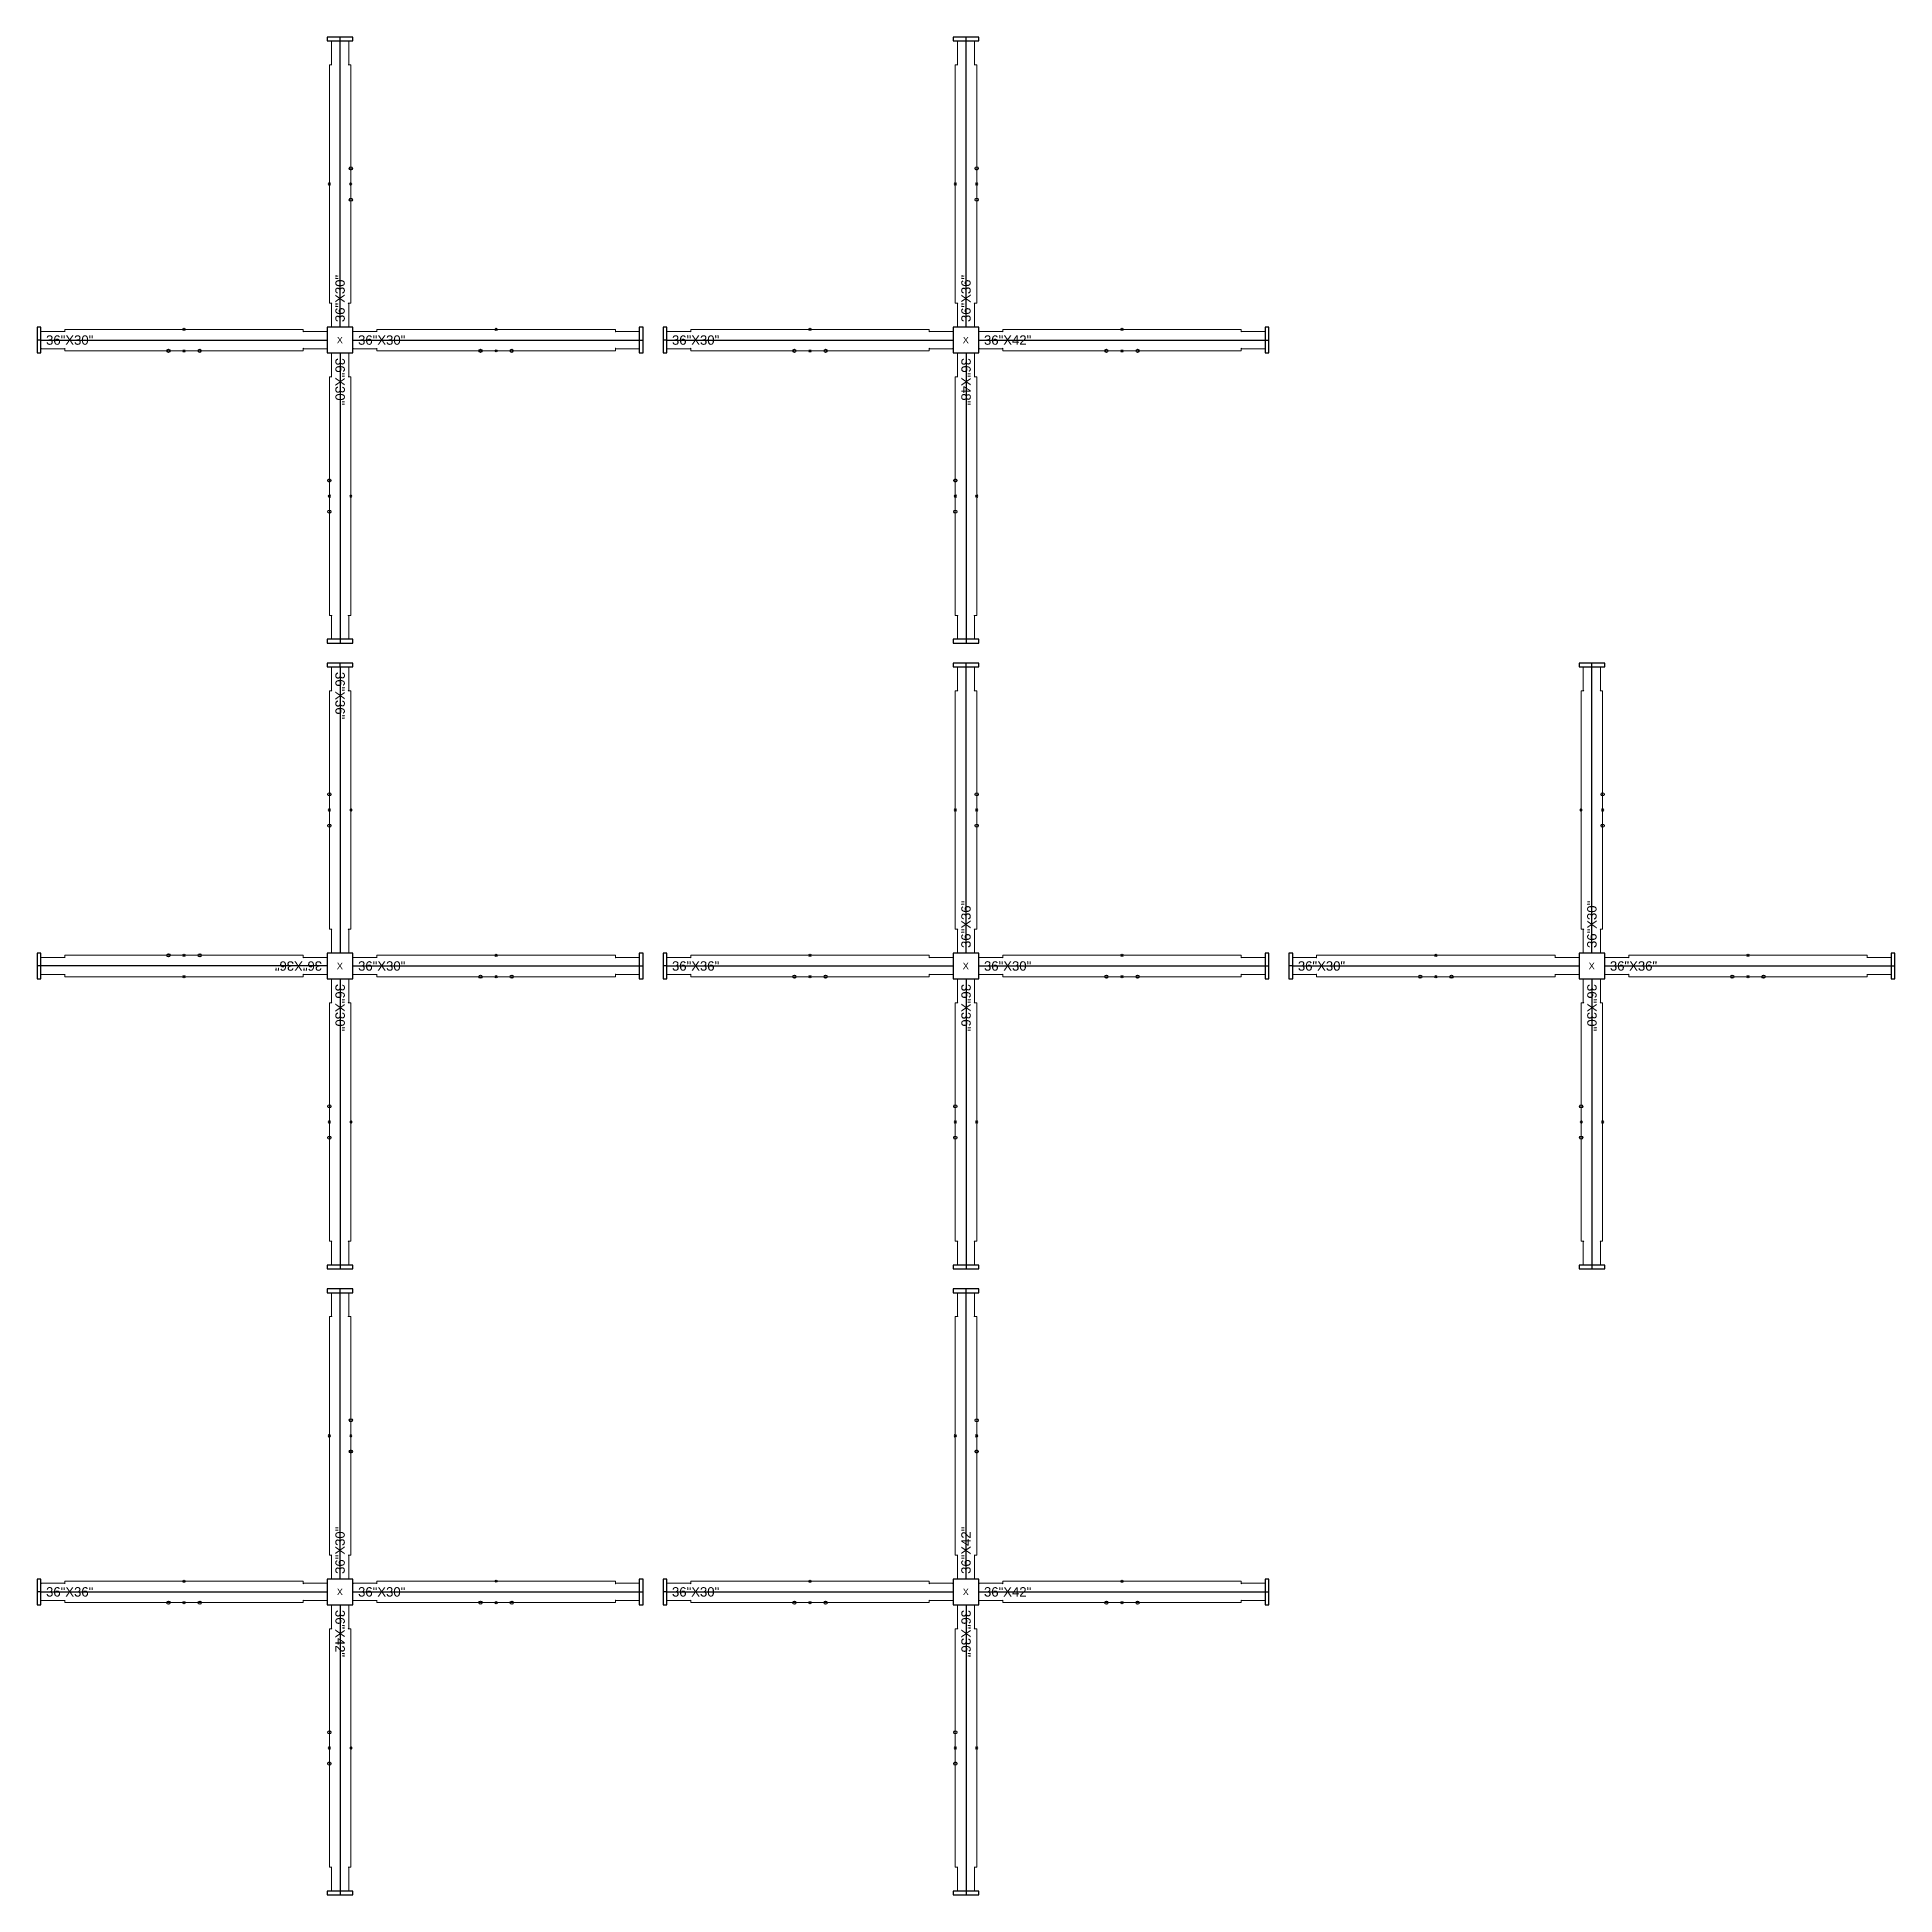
# Model space of a CAD drawing. Header units: millimetres. Extents: x 1417.6 to 1430.9, y 1425 to 1430.9.
# Drawn here: x 1425 to 1430.94, y 1424.99 to 1430.93 of the extents above; entities that cross this region are included whole.
import ezdxf

# ---------------------------------------------------------------- set-up
doc = ezdxf.new("R2010")
doc.units = ezdxf.units.MM
doc.layers.add('DD2D', color=7, linetype='Continuous')
doc.layers.add('DD2D_Geometry', color=7, linetype='Continuous')
doc.styles.get("Standard").update_dxf_attribs({"font": 'arial.ttf'})

msp = doc.modelspace()

# ---------------------------------------------------------------- texts
at = {"layer": 'DD2D_Geometry'}
for p in [(1425.9578, 1429.9488), (1427.9578, 1429.9488), (1425.9578, 1427.9488), (1427.9578, 1427.9488), (1429.9578, 1427.9488), (1425.9578, 1425.9488), (1427.9578, 1425.9488)]:
    msp.add_text('X', height=0.0205, dxfattribs=at).set_placement(p)

# ---------------------------------------------------------------- blocks, each defined once
blk = doc.blocks.new('DD101036302D')
at = {"color": 6, "linetype": 'Continuous', "lineweight": 0}
for p, q in [((0, -0.0255), (0, 0.0255)), ((0.0017, 0.0275), (0.0218, 0.0275)), ((0.002, 0.0275), (0.0215, 0.0275)), ((0.0747, 0.0275), (0.0215, 0.0275)), ((0.0747, 0.0275), (0.075, 0.0275)), ((0.0765, 0.026), (0.0765, 0.0343)), ((0.8385, 0.0343), (0.0765, 0.0343)), ((0.8385, 0.0343), (0.8385, 0.026)), ((0.8403, 0.0275), (0.84, 0.0275)), ((0.8403, 0.0275), (0.8935, 0.0275)), ((0.9133, 0.0275), (0.8932, 0.0275)), ((0.913, 0.0275), (0.8935, 0.0275)), ((0.915, -0.0255), (0.915, 0.0255)), ((0.025, -0.0275), (0.002, -0.0275)), ((0.025, -0.0275), (0.0747, -0.0275)), ((0.0747, -0.0275), (0.075, -0.0275)), ((0.0765, -0.0343), (0.0765, -0.026)), ((0.8385, -0.0343), (0.0765, -0.0343)), ((0.8385, -0.026), (0.8385, -0.0343)), ((0.8403, -0.0275), (0.84, -0.0275)), ((0.89, -0.0275), (0.8403, -0.0275)), ((0.89, -0.0275), (0.913, -0.0275))]:
    blk.add_line(p, q, dxfattribs=at)
at = {"color": 6}
for p, q in [((0.454, 0.0379), (0.461, 0.0308)), ((0.454, 0.0308), (0.461, 0.0379)), ((0.454, -0.0379), (0.461, -0.0308)), ((0.454, -0.0308), (0.461, -0.0379))]:
    blk.add_line(p, q, dxfattribs=at)
for centre in [(0.4075, -0.0343), (0.5075, -0.0343)]:
    blk.add_circle(centre, 0.005, dxfattribs=at)
at = {"color": 6, "linetype": 'Continuous', "lineweight": 0}
for centre, radius, start, end in [((0.002, 0.0255), 0.00203, 90, 180), ((0.075, 0.026), 0.00151, 10.02098, 90), ((0.075, 0.026), 0.00151, 0, 10.02098), ((0.84, 0.026), 0.00151, 90, 169.97902), ((0.84, 0.026), 0.00151, 169.97902, 180), ((0.84, 0.026), 0.00151, 169.97902, 180), ((0.913, 0.0255), 0.00203, 0, 90), ((0.002, -0.0255), 0.00203, 180, 270), ((0.075, -0.026), 0.00151, 270, 349.97902), ((0.075, -0.026), 0.00151, 349.97902, 0), ((0.84, -0.026), 0.00151, 180, 190.02098), ((0.84, -0.026), 0.00151, 180, 190.02098), ((0.84, -0.026), 0.00151, 190.02098, 270), ((0.913, -0.0255), 0.00203, 270, 0)]:
    blk.add_arc(centre, radius, start, end, dxfattribs=at)
at = {"color": 6}
for p in [(0.4575, 0.0343), (0.4575, -0.0343)]:
    blk.add_point(p, dxfattribs=at)
at = {"insert": (0.0165, 0.0151), "char_height": 0.03, "attachment_point": 1}
blk.add_mtext_dynamic_manual_height_columns('36"X30"', width=75.494015, gutter_width=12.5, heights=[0], dxfattribs=at)
blk = doc.blocks.new('SPACE_DD10103630')
blk.add_blockref('DD101036302D', (0, 0))
blk = doc.blocks.new('DD3021302D')
for p, q in [((0, 0.041), (0, -0.041)), ((0.012, 0.041), (0, 0.041)), ((0.012, -0.041), (0.012, 0.041)), ((0, -0.041), (0.012, -0.041))]:
    blk.add_line(p, q)
blk = doc.blocks.new('SPACE_DD302130')
blk.add_blockref('DD3021302D', (0, 0))
blk = doc.blocks.new('DD101036362D')
at = {"color": 4, "linetype": 'Continuous', "lineweight": 0}
for p, q in [((0, -0.0255), (0, 0.0255)), ((0.0017, 0.0275), (0.0218, 0.0275)), ((0.002, 0.0275), (0.0215, 0.0275)), ((0.0747, 0.0275), (0.0215, 0.0275)), ((0.0747, 0.0275), (0.075, 0.0275)), ((0.0765, 0.026), (0.0765, 0.0343)), ((0.8385, 0.0343), (0.0765, 0.0343)), ((0.8385, 0.0343), (0.8385, 0.026)), ((0.8403, 0.0275), (0.84, 0.0275)), ((0.8403, 0.0275), (0.8935, 0.0275)), ((0.9133, 0.0275), (0.8932, 0.0275)), ((0.913, 0.0275), (0.8935, 0.0275)), ((0.915, -0.0255), (0.915, 0.0255)), ((0.025, -0.0275), (0.002, -0.0275)), ((0.025, -0.0275), (0.0747, -0.0275)), ((0.0747, -0.0275), (0.075, -0.0275)), ((0.0765, -0.0343), (0.0765, -0.026)), ((0.8385, -0.0343), (0.0765, -0.0343)), ((0.8385, -0.026), (0.8385, -0.0343)), ((0.8403, -0.0275), (0.84, -0.0275)), ((0.89, -0.0275), (0.8403, -0.0275)), ((0.89, -0.0275), (0.913, -0.0275))]:
    blk.add_line(p, q, dxfattribs=at)
at = {"color": 4}
for p, q in [((0.454, 0.0379), (0.461, 0.0308)), ((0.454, 0.0308), (0.461, 0.0379)), ((0.454, -0.0379), (0.461, -0.0308)), ((0.454, -0.0308), (0.461, -0.0379))]:
    blk.add_line(p, q, dxfattribs=at)
for centre in [(0.4075, -0.0343), (0.5075, -0.0343)]:
    blk.add_circle(centre, 0.005, dxfattribs=at)
at = {"color": 4, "linetype": 'Continuous', "lineweight": 0}
for centre, radius, start, end in [((0.002, 0.0255), 0.00203, 90, 180), ((0.075, 0.026), 0.00151, 10.02098, 90), ((0.075, 0.026), 0.00151, 0, 10.02098), ((0.84, 0.026), 0.00151, 90, 169.97902), ((0.84, 0.026), 0.00151, 169.97902, 180), ((0.84, 0.026), 0.00151, 169.97902, 180), ((0.913, 0.0255), 0.00203, 0, 90), ((0.002, -0.0255), 0.00203, 180, 270), ((0.075, -0.026), 0.00151, 270, 349.97902), ((0.075, -0.026), 0.00151, 349.97902, 0), ((0.84, -0.026), 0.00151, 180, 190.02098), ((0.84, -0.026), 0.00151, 180, 190.02098), ((0.84, -0.026), 0.00151, 190.02098, 270), ((0.913, -0.0255), 0.00203, 270, 0)]:
    blk.add_arc(centre, radius, start, end, dxfattribs=at)
at = {"color": 4}
for p in [(0.4575, 0.0343), (0.4575, -0.0343)]:
    blk.add_point(p, dxfattribs=at)
at = {"insert": (0.0165, 0.0151), "char_height": 0.03, "attachment_point": 1}
blk.add_mtext_dynamic_manual_height_columns('36"X36"', width=75.494015, gutter_width=12.5, heights=[0], dxfattribs=at)
blk = doc.blocks.new('SPACE_DD10103636')
blk.add_blockref('DD101036362D', (0, 0))
blk = doc.blocks.new('DD3021362D')
for p, q in [((0, 0.041), (0, -0.041)), ((0.012, 0.041), (0, 0.041)), ((0.012, -0.041), (0.012, 0.041)), ((0, -0.041), (0.012, -0.041))]:
    blk.add_line(p, q)
blk = doc.blocks.new('SPACE_DD302136')
blk.add_blockref('DD3021362D', (0, 0))
blk = doc.blocks.new('DD101036422D')
at = {"color": 1, "linetype": 'Continuous', "lineweight": 0}
for p, q in [((0, -0.0255), (0, 0.0255)), ((0.0017, 0.0275), (0.0218, 0.0275)), ((0.002, 0.0275), (0.0215, 0.0275)), ((0.0747, 0.0275), (0.0215, 0.0275)), ((0.0747, 0.0275), (0.075, 0.0275)), ((0.0765, 0.026), (0.0765, 0.0343)), ((0.8385, 0.0343), (0.0765, 0.0343)), ((0.8385, 0.0343), (0.8385, 0.026)), ((0.8403, 0.0275), (0.84, 0.0275)), ((0.8403, 0.0275), (0.8935, 0.0275)), ((0.9133, 0.0275), (0.8932, 0.0275)), ((0.913, 0.0275), (0.8935, 0.0275)), ((0.915, -0.0255), (0.915, 0.0255)), ((0.025, -0.0275), (0.002, -0.0275)), ((0.025, -0.0275), (0.0747, -0.0275)), ((0.0747, -0.0275), (0.075, -0.0275)), ((0.0765, -0.0343), (0.0765, -0.026)), ((0.8385, -0.0343), (0.0765, -0.0343)), ((0.8385, -0.026), (0.8385, -0.0343)), ((0.8403, -0.0275), (0.84, -0.0275)), ((0.89, -0.0275), (0.8403, -0.0275)), ((0.89, -0.0275), (0.913, -0.0275))]:
    blk.add_line(p, q, dxfattribs=at)
at = {"color": 1}
for p, q in [((0.454, 0.0379), (0.461, 0.0308)), ((0.454, 0.0308), (0.461, 0.0379)), ((0.454, -0.0379), (0.461, -0.0308)), ((0.454, -0.0308), (0.461, -0.0379))]:
    blk.add_line(p, q, dxfattribs=at)
for centre in [(0.4075, -0.0343), (0.5075, -0.0343)]:
    blk.add_circle(centre, 0.005, dxfattribs=at)
at = {"color": 1, "linetype": 'Continuous', "lineweight": 0}
for centre, radius, start, end in [((0.002, 0.0255), 0.00203, 90, 180), ((0.075, 0.026), 0.00151, 10.02098, 90), ((0.075, 0.026), 0.00151, 0, 10.02098), ((0.84, 0.026), 0.00151, 90, 169.97902), ((0.84, 0.026), 0.00151, 169.97902, 180), ((0.84, 0.026), 0.00151, 169.97902, 180), ((0.913, 0.0255), 0.00203, 0, 90), ((0.002, -0.0255), 0.00203, 180, 270), ((0.075, -0.026), 0.00151, 270, 349.97902), ((0.075, -0.026), 0.00151, 349.97902, 0), ((0.84, -0.026), 0.00151, 180, 190.02098), ((0.84, -0.026), 0.00151, 180, 190.02098), ((0.84, -0.026), 0.00151, 190.02098, 270), ((0.913, -0.0255), 0.00203, 270, 0)]:
    blk.add_arc(centre, radius, start, end, dxfattribs=at)
at = {"color": 1}
for p in [(0.4575, 0.0343), (0.4575, -0.0343)]:
    blk.add_point(p, dxfattribs=at)
at = {"insert": (0.0165, 0.0151), "char_height": 0.03, "attachment_point": 1}
blk.add_mtext_dynamic_manual_height_columns('36"X42"', width=75.494015, gutter_width=12.5, heights=[0], dxfattribs=at)
blk = doc.blocks.new('SPACE_DD10103642')
blk.add_blockref('DD101036422D', (0, 0))
blk = doc.blocks.new('DD3021422D')
for p, q in [((0, 0.041), (0, -0.041)), ((0.012, 0.041), (0, 0.041)), ((0.012, -0.041), (0.012, 0.041)), ((0, -0.041), (0.012, -0.041))]:
    blk.add_line(p, q)
blk = doc.blocks.new('SPACE_DD302142')
blk.add_blockref('DD3021422D', (0, 0))
blk = doc.blocks.new('DD101036482D')
at = {"color": 5, "linetype": 'Continuous', "lineweight": 0}
for p, q in [((0, -0.0255), (0, 0.0255)), ((0.0017, 0.0275), (0.0218, 0.0275)), ((0.002, 0.0275), (0.0215, 0.0275)), ((0.0747, 0.0275), (0.0215, 0.0275)), ((0.0747, 0.0275), (0.075, 0.0275)), ((0.0765, 0.026), (0.0765, 0.0343)), ((0.8385, 0.0343), (0.0765, 0.0343)), ((0.8385, 0.0343), (0.8385, 0.026)), ((0.8403, 0.0275), (0.84, 0.0275)), ((0.8403, 0.0275), (0.8935, 0.0275)), ((0.9133, 0.0275), (0.8932, 0.0275)), ((0.913, 0.0275), (0.8935, 0.0275)), ((0.915, -0.0255), (0.915, 0.0255)), ((0.025, -0.0275), (0.002, -0.0275)), ((0.025, -0.0275), (0.0747, -0.0275)), ((0.0747, -0.0275), (0.075, -0.0275)), ((0.0765, -0.0343), (0.0765, -0.026)), ((0.8385, -0.0343), (0.0765, -0.0343)), ((0.8385, -0.026), (0.8385, -0.0343)), ((0.8403, -0.0275), (0.84, -0.0275)), ((0.89, -0.0275), (0.8403, -0.0275)), ((0.89, -0.0275), (0.913, -0.0275))]:
    blk.add_line(p, q, dxfattribs=at)
at = {"color": 5}
for p, q in [((0.454, 0.0379), (0.461, 0.0308)), ((0.454, 0.0308), (0.461, 0.0379)), ((0.454, -0.0379), (0.461, -0.0308)), ((0.454, -0.0308), (0.461, -0.0379))]:
    blk.add_line(p, q, dxfattribs=at)
for centre in [(0.4075, -0.0343), (0.5075, -0.0343)]:
    blk.add_circle(centre, 0.005, dxfattribs=at)
at = {"color": 5, "linetype": 'Continuous', "lineweight": 0}
for centre, radius, start, end in [((0.002, 0.0255), 0.00203, 90, 180), ((0.075, 0.026), 0.00151, 10.02098, 90), ((0.075, 0.026), 0.00151, 0, 10.02098), ((0.84, 0.026), 0.00151, 90, 169.97902), ((0.84, 0.026), 0.00151, 169.97902, 180), ((0.84, 0.026), 0.00151, 169.97902, 180), ((0.913, 0.0255), 0.00203, 0, 90), ((0.002, -0.0255), 0.00203, 180, 270), ((0.075, -0.026), 0.00151, 270, 349.97902), ((0.075, -0.026), 0.00151, 349.97902, 0), ((0.84, -0.026), 0.00151, 180, 190.02098), ((0.84, -0.026), 0.00151, 180, 190.02098), ((0.84, -0.026), 0.00151, 190.02098, 270), ((0.913, -0.0255), 0.00203, 270, 0)]:
    blk.add_arc(centre, radius, start, end, dxfattribs=at)
at = {"color": 5}
for p in [(0.4575, 0.0343), (0.4575, -0.0343)]:
    blk.add_point(p, dxfattribs=at)
at = {"insert": (0.0165, 0.0151), "char_height": 0.03, "attachment_point": 1}
blk.add_mtext_dynamic_manual_height_columns('36"X48"', width=75.494015, gutter_width=12.5, heights=[0], dxfattribs=at)
blk = doc.blocks.new('SPACE_DD10103648')
blk.add_blockref('DD101036482D', (0, 0))
blk = doc.blocks.new('DD3021482D')
for p, q in [((0, 0.041), (0, -0.041)), ((0.012, 0.041), (0, 0.041)), ((0.012, -0.041), (0.012, 0.041)), ((0, -0.041), (0.012, -0.041))]:
    blk.add_line(p, q)
blk = doc.blocks.new('SPACE_DD302148')
blk.add_blockref('DD3021482D', (0, 0))

# ---------------------------------------------------------------- linework, layer by layer
at = {"layer": 'DD2D'}
for p, q in [((1425.968, 1430.915), (1425.968, 1430.927)), ((1425.968, 1430), (1425.968, 1430.915)), ((1427.968, 1430.915), (1427.968, 1430.927)), ((1427.968, 1430), (1427.968, 1430.915)), ((1425.012, 1429.959), (1425, 1429.959)), ((1425.012, 1429.959), (1425.927, 1429.959)), ((1425.927, 1429.959), (1425.9271, 1429.959)), ((1426.009, 1429.959), (1426.924, 1429.959)), ((1426.924, 1429.959), (1426.936, 1429.959)), ((1427.012, 1429.959), (1427, 1429.959)), ((1427.012, 1429.959), (1427.927, 1429.959)), ((1427.927, 1429.959), (1427.9271, 1429.959)), ((1428.009, 1429.959), (1428.924, 1429.959)), ((1428.924, 1429.959), (1428.936, 1429.959)), ((1425.968, 1429.918), (1425.968, 1429.003)), ((1427.968, 1429.918), (1427.968, 1429.003)), ((1425.968, 1429.003), (1425.968, 1428.991)), ((1427.968, 1429.003), (1427.968, 1428.991)), ((1425.968, 1428.915), (1425.968, 1428.927)), ((1425.968, 1428.915), (1425.968, 1428)), ((1427.968, 1428.915), (1427.968, 1428.927)), ((1427.968, 1428), (1427.968, 1428.915)), ((1429.968, 1428.915), (1429.968, 1428.927)), ((1429.968, 1428), (1429.968, 1428.915)), ((1425.968, 1428), (1425.968, 1427.9999)), ((1425.012, 1427.959), (1425, 1427.959)), ((1425.927, 1427.959), (1425.012, 1427.959)), ((1425.968, 1427.918), (1425.968, 1427.003)), ((1426.009, 1427.959), (1426.924, 1427.959)), ((1426.924, 1427.959), (1426.936, 1427.959)), ((1427.012, 1427.959), (1427, 1427.959)), ((1427.012, 1427.959), (1427.927, 1427.959)), ((1427.927, 1427.959), (1427.9271, 1427.959)), ((1427.968, 1427.918), (1427.968, 1427.003)), ((1428.009, 1427.959), (1428.924, 1427.959)), ((1428.924, 1427.959), (1428.936, 1427.959)), ((1429.012, 1427.959), (1429, 1427.959)), ((1429.012, 1427.959), (1429.927, 1427.959)), ((1429.927, 1427.959), (1429.9271, 1427.959)), ((1429.968, 1427.918), (1429.968, 1427.003)), ((1430.009, 1427.959), (1430.924, 1427.959)), ((1430.924, 1427.959), (1430.936, 1427.959)), ((1425.968, 1427.003), (1425.968, 1426.991)), ((1427.968, 1427.003), (1427.968, 1426.991)), ((1429.968, 1427.003), (1429.968, 1426.991)), ((1425.968, 1426.915), (1425.968, 1426.927)), ((1425.968, 1426), (1425.968, 1426.915)), ((1427.968, 1426.915), (1427.968, 1426.927)), ((1427.968, 1426), (1427.968, 1426.915)), ((1425.012, 1425.959), (1425, 1425.959)), ((1425.012, 1425.959), (1425.927, 1425.959)), ((1425.927, 1425.959), (1425.9271, 1425.959)), ((1426.009, 1425.959), (1426.924, 1425.959)), ((1426.924, 1425.959), (1426.936, 1425.959)), ((1427.012, 1425.959), (1427, 1425.959)), ((1427.012, 1425.959), (1427.927, 1425.959)), ((1427.927, 1425.959), (1427.9271, 1425.959)), ((1428.009, 1425.959), (1428.924, 1425.959)), ((1428.924, 1425.959), (1428.936, 1425.959)), ((1425.968, 1425.918), (1425.968, 1425.003)), ((1427.968, 1425.918), (1427.968, 1425.003)), ((1425.968, 1425.003), (1425.968, 1424.991)), ((1427.968, 1425.003), (1427.968, 1424.991))]:
    msp.add_line(p, q, dxfattribs=at)
at = {"layer": 'DD2D_Geometry'}
for points in [[(1425.927, 1429.918), (1426.0091, 1429.918), (1426.0091, 1430), (1425.927, 1430)], [(1427.927, 1429.918), (1428.0091, 1429.918), (1428.0091, 1430), (1427.927, 1430)], [(1425.927, 1428), (1425.927, 1427.9179), (1426.009, 1427.9179), (1426.009, 1428)], [(1427.927, 1427.918), (1428.0091, 1427.918), (1428.0091, 1428), (1427.927, 1428)], [(1429.927, 1427.918), (1430.0091, 1427.918), (1430.0091, 1428), (1429.927, 1428)], [(1425.927, 1425.918), (1426.0091, 1425.918), (1426.0091, 1426), (1425.927, 1426)], [(1427.927, 1425.918), (1428.0091, 1425.918), (1428.0091, 1426), (1427.927, 1426)]]:
    msp.add_lwpolyline(points, close=True, dxfattribs=at)

# ---------------------------------------------------------------- block references
for name, p, rotation in [('SPACE_DD302130', (1425.968, 1430.915), 90), ('SPACE_DD10103630', (1425.968, 1430), 90), ('SPACE_DD302136', (1427.968, 1430.915), 90), ('SPACE_DD10103636', (1427.968, 1430), 90), ('SPACE_DD302130', (1425.012, 1429.959), 180), ('SPACE_DD302130', (1427.012, 1429.959), 180), ('SPACE_DD10103630', (1425.968, 1429.918), 270), ('SPACE_DD10103648', (1427.968, 1429.918), 270), ('SPACE_DD302130', (1425.968, 1429.003), 270), ('SPACE_DD302148', (1427.968, 1429.003), 270), ('SPACE_DD302136', (1425.968, 1428.915), 90), ('SPACE_DD10103636', (1425.968, 1428.915), 270), ('SPACE_DD302136', (1427.968, 1428.915), 90), ('SPACE_DD10103636', (1427.968, 1428), 90), ('SPACE_DD302130', (1429.968, 1428.915), 90), ('SPACE_DD10103630', (1429.968, 1428), 90), ('SPACE_DD302136', (1425.012, 1427.959), 180), ('SPACE_DD10103636', (1425.927, 1427.959), 180), ('SPACE_DD302136', (1427.012, 1427.959), 180), ('SPACE_DD302130', (1429.012, 1427.959), 180), ('SPACE_DD10103630', (1425.968, 1427.918), 270), ('SPACE_DD10103636', (1427.968, 1427.918), 270), ('SPACE_DD10103630', (1429.968, 1427.918), 270), ('SPACE_DD302130', (1425.968, 1427.003), 270), ('SPACE_DD302136', (1427.968, 1427.003), 270), ('SPACE_DD302130', (1429.968, 1427.003), 270), ('SPACE_DD302130', (1425.968, 1426.915), 90), ('SPACE_DD10103630', (1425.968, 1426), 90), ('SPACE_DD302142', (1427.968, 1426.915), 90), ('SPACE_DD10103642', (1427.968, 1426), 90), ('SPACE_DD302136', (1425.012, 1425.959), 180), ('SPACE_DD302130', (1427.012, 1425.959), 180), ('SPACE_DD10103642', (1425.968, 1425.918), 270), ('SPACE_DD10103636', (1427.968, 1425.918), 270), ('SPACE_DD302142', (1425.968, 1425.003), 270), ('SPACE_DD302136', (1427.968, 1425.003), 270)]:
    msp.add_blockref(name, p, dxfattribs=dict(at, rotation=rotation))
for name, p in [('SPACE_DD10103630', (1425.012, 1429.959)), ('SPACE_DD10103630', (1426.009, 1429.959)), ('SPACE_DD302130', (1426.924, 1429.959)), ('SPACE_DD10103630', (1427.012, 1429.959)), ('SPACE_DD10103642', (1428.009, 1429.959)), ('SPACE_DD302142', (1428.924, 1429.959)), ('SPACE_DD10103630', (1426.009, 1427.959)), ('SPACE_DD302130', (1426.924, 1427.959)), ('SPACE_DD10103636', (1427.012, 1427.959)), ('SPACE_DD10103630', (1428.009, 1427.959)), ('SPACE_DD302130', (1428.924, 1427.959)), ('SPACE_DD10103630', (1429.012, 1427.959)), ('SPACE_DD10103636', (1430.009, 1427.959)), ('SPACE_DD302136', (1430.924, 1427.959)), ('SPACE_DD10103636', (1425.012, 1425.959)), ('SPACE_DD10103630', (1426.009, 1425.959)), ('SPACE_DD302130', (1426.924, 1425.959)), ('SPACE_DD10103630', (1427.012, 1425.959)), ('SPACE_DD10103642', (1428.009, 1425.959)), ('SPACE_DD302142', (1428.924, 1425.959))]:
    msp.add_blockref(name, p, dxfattribs=at)

msp.set_redraw_order([(e.dxf.handle, doc.entitydb.next_handle()) for e in msp.query("TEXT MTEXT ATTDEF DIMENSION ARC_DIMENSION")])  # texts and dimensions are drawn at this point

doc.saveas('drawing.dxf')
